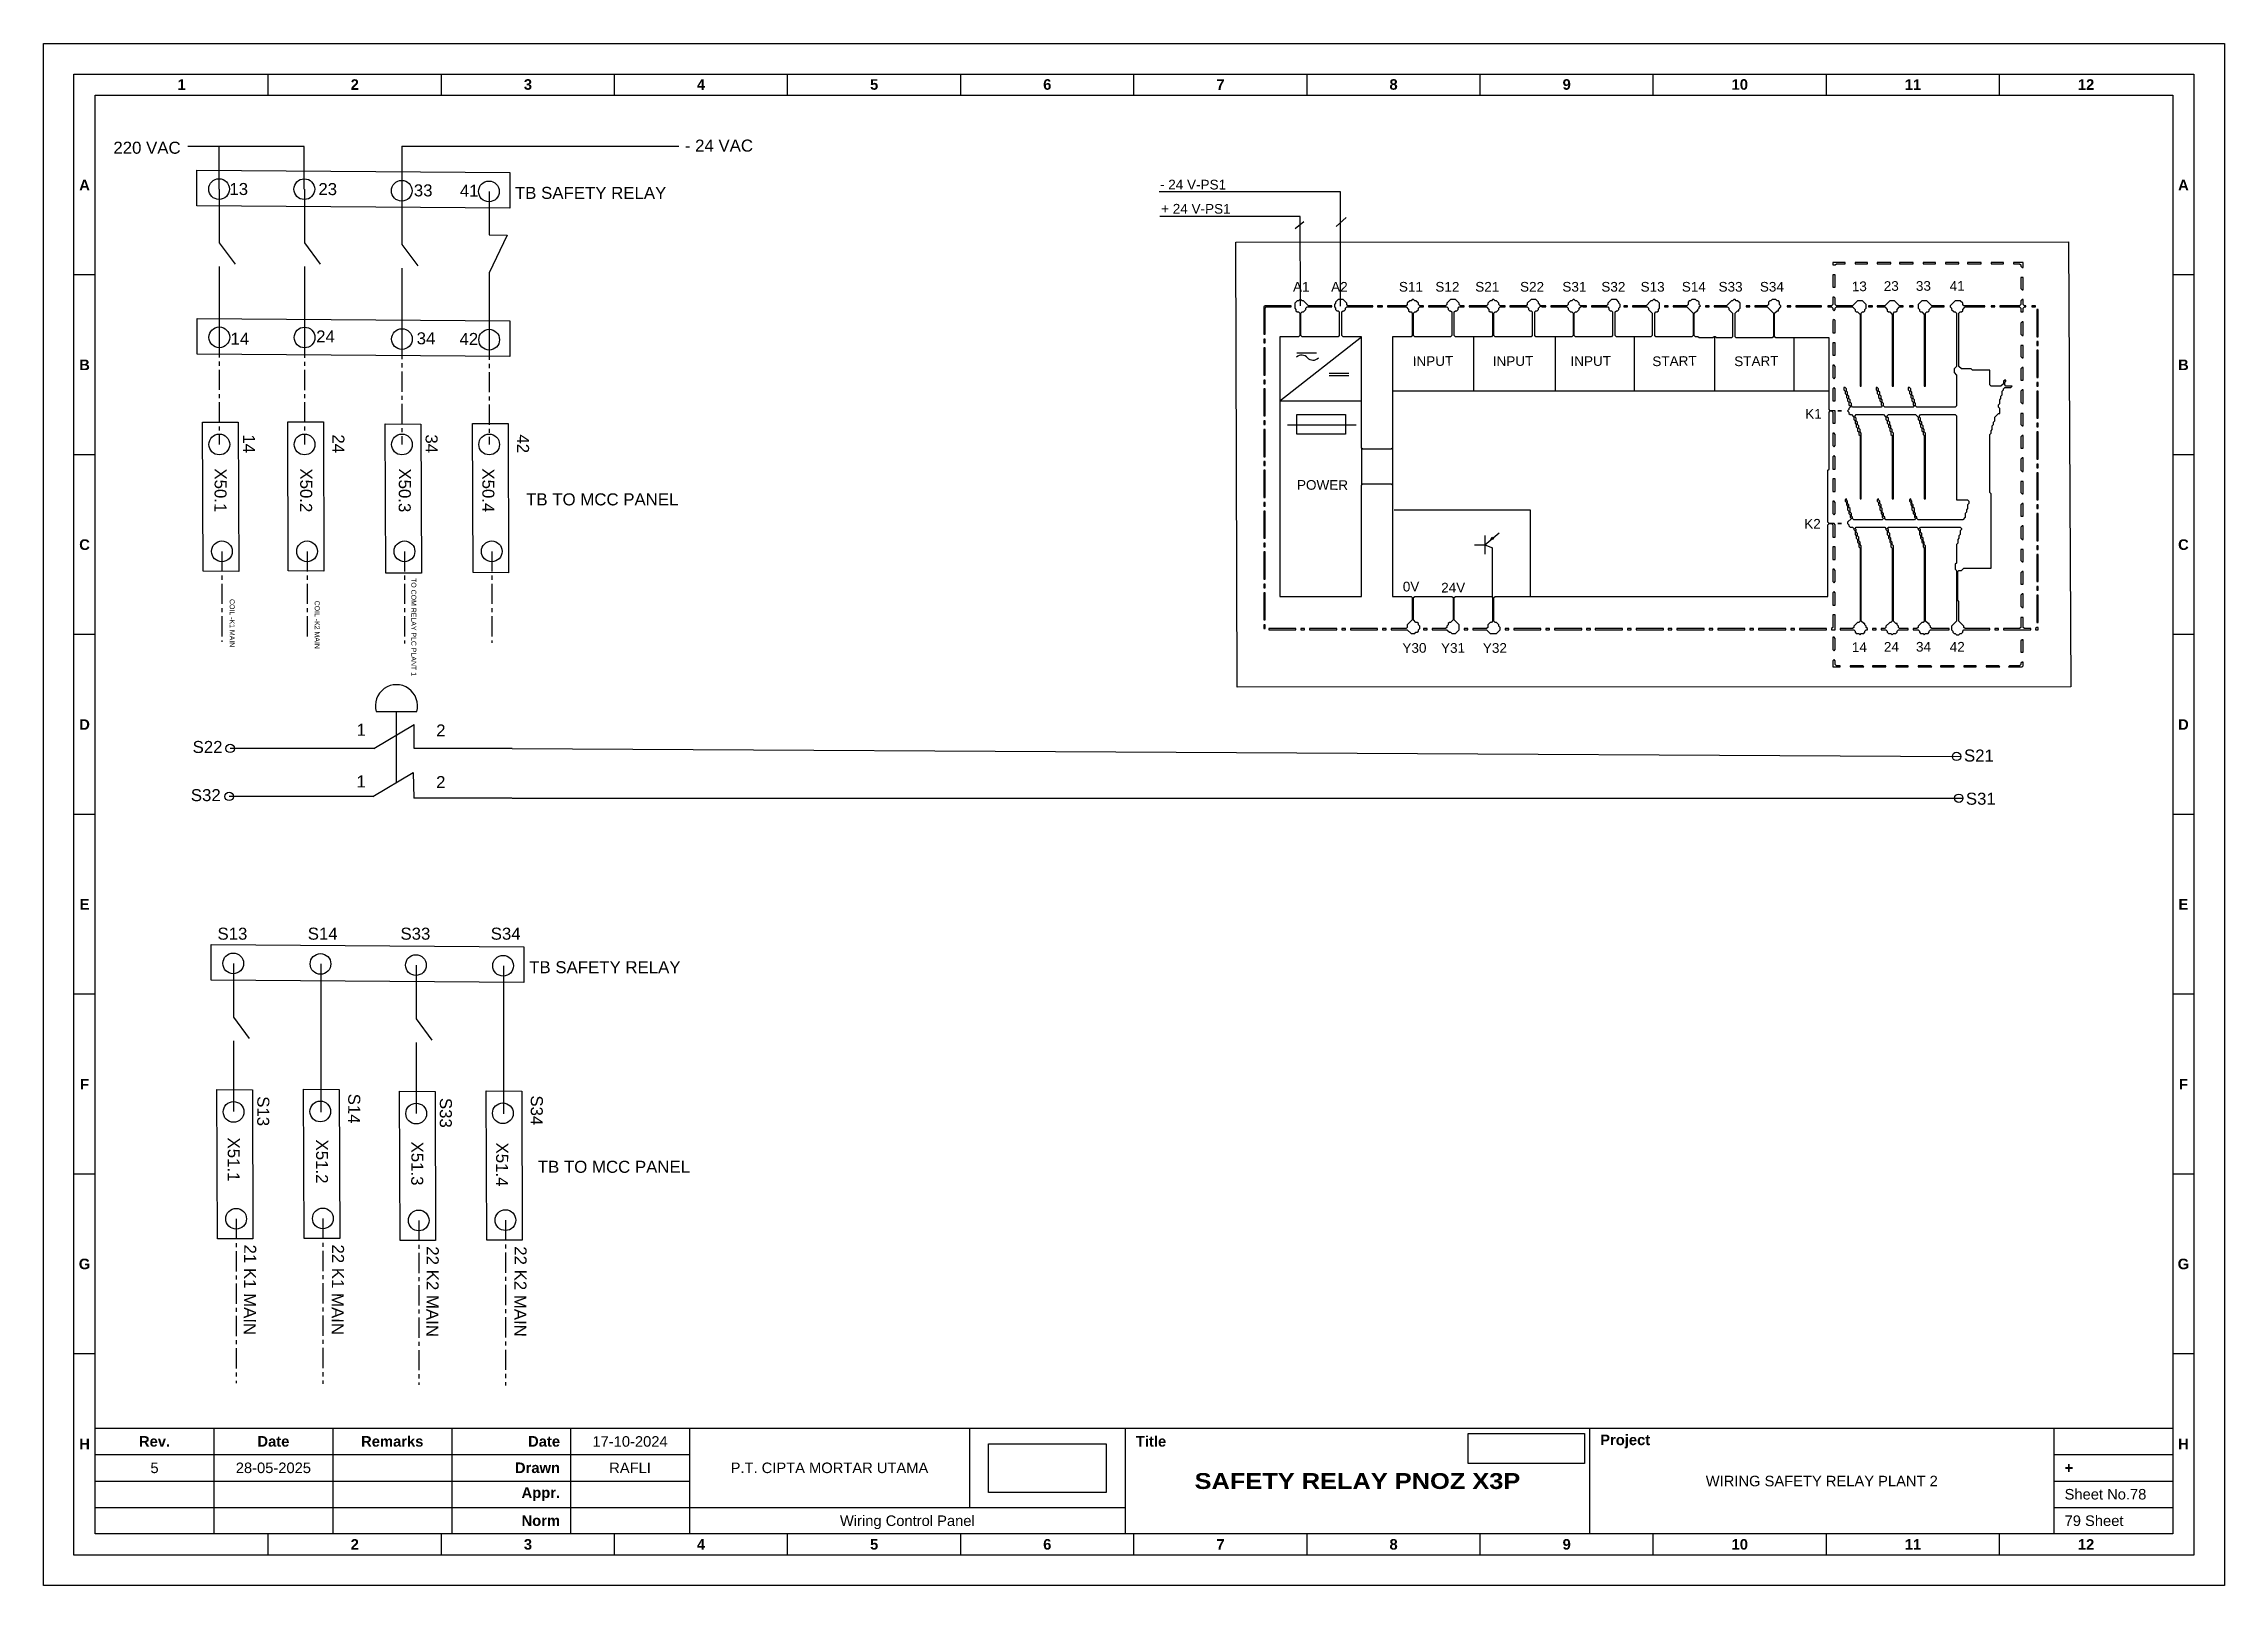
# Model space of a CAD drawing. Header units: millimetres. Extents: x 1834 to 2105, y 2481 to 3094.
# Drawn here: x 1836 to 2105.4, y 2688.7 to 2879.1 of the extents above; entities that cross this region are included whole.
import ezdxf
from ezdxf.enums import TextEntityAlignment as Align

# ---------------------------------------------------------------- set-up
doc = ezdxf.new("R2010")
doc.units = ezdxf.units.MM
doc.linetypes.add('CENTERX2', pattern=[4, 2.5, -0.5, 0.5, -0.5])
doc.layers.add('Layer 1', color=7, linetype='Continuous')
doc.styles.add('Bold', font='ariblk.ttf', dxfattribs={"height": 25.4})
doc.styles.get("Standard").update_dxf_attribs({"font": 'arial.ttf'})
picture_1 = doc.add_image_def('image1.png', size_in_pixel=(2048, 847))
picture_2 = doc.add_image_def('image2.png', size_in_pixel=(2092, 542))

msp = doc.modelspace()

# ---------------------------------------------------------------- texts
at = {"ltscale": 500}
for s, height, p in [('220 VAC', 1.486, (1848.79, 2866.26)), ('- 24 VAC', 1.486, (1919.43, 2866.52)), ('13', 1.486, (1860.12, 2861.16)), ('23', 1.486, (1871.11, 2861.15)), ('33', 1.486, (1882.9, 2860.99)), ('41', 1.486, (1888.58, 2860.94)), ('TB SAFETY RELAY', 1.4865, (1903.58, 2860.68)), ('14', 1.486, (1860.26, 2842.68)), ('24', 1.486, (1870.84, 2842.95)), ('34', 1.486, (1883.25, 2842.72)), ('42', 1.486, (1888.54, 2842.64)), ('TB TO MCC PANEL', 1.4865, (1905.02, 2822.83)), ('1', 1.49, (1875.25, 2794.37)), ('2', 1.49, (1885.08, 2794.29)), ('S22', 1.486, (1856.27, 2792.25)), ('S21', 1.486, (2075.05, 2791.19)), ('1', 1.49, (1875.24, 2787.99)), ('2', 1.49, (1885.07, 2787.91)), ('S32', 1.486, (1856.05, 2786.3)), ('S31', 1.486, (2075.28, 2785.86)), ('S13', 1.486, (1859.34, 2769.19)), ('S14', 1.486, (1870.49, 2769.19)), ('S33', 1.486, (1881.94, 2769.19)), ('S34', 1.486, (1893.09, 2769.19)), ('TB SAFETY RELAY', 1.4865, (1905.34, 2765.05)), ('TB TO MCC PANEL', 1.4865, (1906.46, 2740.4))]:
    msp.add_text(s, height=height, dxfattribs=at).set_placement(p, align=Align.MIDDLE_CENTER)
for s, rotation, p in [('- 24 V-PS1', 359.8349, (1973.9, 2861.12)), ('+ 24 V-PS1', 359.8349, (1974.04, 2858.13)), ('A1', 359.8349, (1990.33, 2848.49)), ('A2', 359.8349, (1995.04, 2848.49)), ('S11', 359.8349, (2003.41, 2848.49)), ('S12', 359.8349, (2007.91, 2848.49)), ('S21', 359.8349, (2012.84, 2848.49)), ('S22', 359.8349, (2018.37, 2848.49)), ('S31', 359.8349, (2023.6, 2848.49)), ('S32', 359.8349, (2028.41, 2848.49)), ('S13', 359.8349, (2033.26, 2848.49)), ('S14', 359.8349, (2038.35, 2848.49)), ('S33', 359.8349, (2042.89, 2848.49)), ('S34', 359.8349, (2047.99, 2848.49)), ('13', 0.5975, (2059.35, 2848.53)), ('23', 0.5975, (2063.3, 2848.57)), ('33', 0.5975, (2067.27, 2848.58)), ('41', 0.5975, (2071.44, 2848.58)), ('INPUT', 0.5975, (2005.12, 2839.28)), ('INPUT', 0.5975, (2015.01, 2839.28)), ('INPUT', 0.5975, (2024.61, 2839.28)), ('START', 0.5975, (2034.72, 2839.28)), ('START', 0.5975, (2044.83, 2839.28)), ('K1', 0.5975, (2053.6, 2832.78)), ('POWER', 359.8349, (1990.82, 2824.02)), ('K2', 0.5975, (2053.48, 2819.2)), ('0V', 0.5975, (2003.9, 2811.45)), ('24V', 0.5975, (2008.64, 2811.32)), ('Y30', 0.5975, (2003.85, 2803.86)), ('Y31', 0.5975, (2008.62, 2803.86)), ('Y32', 0.5975, (2013.79, 2803.86)), ('14', 0.5975, (2059.36, 2803.97)), ('24', 0.5975, (2063.32, 2804.01)), ('34', 0.5975, (2067.28, 2804.02)), ('42', 0.5975, (2071.45, 2804.01))]:
    msp.add_text(s, height=1.195, rotation=rotation).set_placement(p)
for s, height, rotation, p in [('42', 1.486, 269.6981, (1895.24, 2829.7)), ('14', 1.486, 269.6981, (1861.39, 2829.7)), ('24', 1.486, 269.6981, (1872.43, 2829.7)), ('34', 1.486, 269.6981, (1883.94, 2829.7)), ('X50.1', 1.486, 269.6981, (1857.88, 2823.94)), ('X50.2', 1.486, 269.6981, (1868.45, 2823.94)), ('X50.3', 1.486, 269.6981, (1880.63, 2823.94)), ('X50.4', 1.486, 269.6981, (1890.95, 2823.94)), ('TO COM RELAY PLC PLANT 1', 0.6135, 269.9999, (1881.74, 2807.06)), ('COIL -K1 MAIN ', 0.6135, 269.9999, (1859.31, 2807.42)), ('COIL -K2 MAIN', 0.6135, 269.9999, (1869.81, 2807.34)), ('S13', 1.486, 269.6981, (1863.15, 2747.27)), ('S14', 1.486, 269.6981, (1874.38, 2747.58)), ('S33', 1.486, 269.6981, (1885.7, 2747.06)), ('S34', 1.486, 269.6981, (1896.93, 2747.37)), ('X51.1', 1.486, 269.6981, (1859.5, 2741.3)), ('X51.2', 1.486, 269.6981, (1870.41, 2741.05)), ('X51.3', 1.486, 269.6981, (1882.18, 2740.8)), ('X51.4', 1.486, 269.6981, (1892.65, 2740.68)), ('21 K1 MAIN', 1.486, 269.6981, (1861.51, 2725.2)), ('22 K1 MAIN', 1.486, 269.6981, (1872.36, 2725.21)), ('22 K2 MAIN', 1.486, 269.6981, (1884.06, 2724.98)), ('22 K2 MAIN', 1.486, 269.6981, (1894.91, 2724.99))]:
    msp.add_text(s, height=height, rotation=rotation, dxfattribs=at).set_placement(p, align=Align.MIDDLE_CENTER)

# ---------------------------------------------------------------- blocks, each defined once
blk = doc.blocks.new('KOP MU PROJECT')
at = {"color": 6, "ltscale": 50}
for p, q in [((27.74, 184.05), (27.74, 186.66)), ((49.13, 184.05), (49.13, 186.66)), ((70.51, 184.05), (70.51, 186.66)), ((91.89, 184.05), (91.89, 186.66)), ((113.27, 184.05), (113.27, 186.66)), ((134.66, 184.05), (134.66, 186.66)), ((156.04, 184.05), (156.04, 186.66)), ((177.42, 184.05), (177.42, 186.66)), ((198.8, 184.05), (198.8, 186.66)), ((220.19, 184.05), (220.19, 186.66)), ((241.57, 184.05), (241.57, 186.66)), ((6.36, 161.84), (3.75, 161.84)), ((265.59, 161.84), (262.98, 161.84)), ((6.36, 139.63), (3.75, 139.63)), ((265.59, 139.63), (262.98, 139.63)), ((6.36, 117.42), (3.75, 117.42)), ((265.59, 117.42), (262.98, 117.42)), ((6.36, 95.22), (3.75, 95.22)), ((265.59, 95.22), (262.98, 95.22)), ((6.36, 73.01), (3.75, 73.01)), ((265.59, 73.01), (262.98, 73.01)), ((6.36, 50.8), (3.75, 50.8)), ((265.59, 50.8), (262.98, 50.8)), ((6.36, 28.59), (3.75, 28.59)), ((265.59, 28.59), (262.98, 28.59)), ((27.74, 3.75), (27.74, 6.36)), ((49.13, 3.75), (49.13, 6.36)), ((70.51, 3.75), (70.51, 6.36)), ((91.89, 3.75), (91.89, 6.36)), ((113.27, 3.75), (113.27, 6.36)), ((134.66, 3.75), (134.66, 6.36)), ((156.04, 3.75), (156.04, 6.36)), ((177.42, 3.75), (177.42, 6.36)), ((198.8, 3.75), (198.8, 6.36)), ((220.19, 3.75), (220.19, 6.36)), ((241.57, 3.75), (241.57, 6.36))]:
    blk.add_line(p, q, dxfattribs=at)
at = {"ltscale": 50}
for p, q in [((6.36, 19.41), (262.98, 19.41)), ((21.04, 19.41), (21.04, 6.36)), ((35.72, 19.41), (35.72, 6.36)), ((50.41, 19.41), (50.41, 6.36)), ((65.09, 19.41), (65.09, 6.36)), ((79.77, 19.41), (79.77, 6.36)), ((114.35, 19.41), (114.35, 9.62)), ((133.6, 19.41), (133.6, 6.36)), ((190.95, 19.41), (190.95, 6.36)), ((248.3, 19.41), (248.3, 6.36)), ((6.36, 16.15), (79.77, 16.15)), ((248.3, 16.15), (262.98, 16.15)), ((6.36, 12.89), (79.77, 12.89)), ((248.3, 12.89), (262.98, 12.89)), ((6.36, 9.62), (133.6, 9.62)), ((248.3, 9.62), (262.98, 9.62))]:
    blk.add_line(p, q, dxfattribs=at)
at = {"color": 1, "ltscale": 50}
blk.add_lwpolyline([(269.34, 0), (0, 0), (0, 190.41), (269.34, 190.41)], close=True, dxfattribs=at)
at = {"color": 6, "ltscale": 50}
for points in [[(265.59, 3.75), (3.75, 3.75), (3.75, 186.66), (265.59, 186.66)], [(262.98, 6.36), (6.36, 6.36), (6.36, 184.05), (262.98, 184.05)]]:
    blk.add_lwpolyline(points, close=True, dxfattribs=at)
at = {"ltscale": 50, "char_height": 1.305, "attachment_point": 4}
for s, width, heights, insert in [('\\pxqc;{\\fArial|b1|i0|c0|p34;1}', 21.3825, [2.51], (6.36, 185.36)), ('\\pxqc;{\\fArial|b1|i0|c0|p34;2}', 21.3825, [2.51], (27.74, 185.36)), ('\\pxqc;{\\fArial|b1|i0|c0|p34;3}', 21.3825, [2.51], (49.13, 185.36)), ('\\pxqc;{\\fArial|b1|i0|c0|p34;4}', 21.3825, [2.51], (70.51, 185.36)), ('\\pxqc;{\\fArial|b1|i0|c0|p34;5}', 21.3825, [2.51], (91.89, 185.36)), ('\\pxqc;{\\fArial|b1|i0|c0|p34;6}', 21.3825, [2.51], (113.27, 185.36)), ('\\pxqc;{\\fArial|b1|i0|c0|p34;7}', 21.3825, [2.51], (134.66, 185.36)), ('\\pxqc;{\\fArial|b1|i0|c0|p34;8}', 21.3825, [2.51], (156.04, 185.36)), ('\\pxqc;{\\fArial|b1|i0|c0|p34;9}', 21.3825, [2.51], (177.42, 185.36)), ('\\pxqc;{\\fArial|b1|i0|c0|p34;10}', 21.3825, [2.51], (198.8, 185.36)), ('\\pxqc;{\\fArial|b1|i0|c0|p34;11}', 21.3825, [2.51], (220.19, 185.36)), ('\\pxqc;{\\fArial|b1|i0|c0|p34;12}', 21.3825, [2.51], (241.57, 185.36)), ('\\pxqc;{\\fArial|b1|i0|c0|p34;A}', 2.61, [2.51], (3.75, 172.95)), ('\\pxqc;{\\fArial|b1|i0|c0|p34;A}', 2.61, [2.51], (262.98, 172.95)), ('\\pxqc;{\\fArial|b1|i0|c0|p34;B}', 2.61, [2.51], (3.75, 150.74)), ('\\pxqc;{\\fArial|b1|i0|c0|p34;B}', 2.61, [2.51], (262.98, 150.74)), ('\\pxqc;{\\fArial|b1|i0|c0|p34;C}', 2.61, [2.51], (3.75, 128.53)), ('\\pxqc;{\\fArial|b1|i0|c0|p34;C}', 2.61, [2.51], (262.98, 128.53)), ('\\pxqc;{\\fArial|b1|i0|c0|p34;D}', 2.61, [2.51], (3.75, 106.32)), ('\\pxqc;{\\fArial|b1|i0|c0|p34;D}', 2.61, [2.51], (262.98, 106.32)), ('\\pxqc;{\\fArial|b1|i0|c0|p34;E}', 2.61, [2.51], (3.75, 84.11)), ('\\pxqc;{\\fArial|b1|i0|c0|p34;E}', 2.61, [2.51], (262.98, 84.11)), ('\\pxqc;{\\fArial|b1|i0|c0|p34;F}', 2.61, [2.51], (3.75, 61.9)), ('\\pxqc;{\\fArial|b1|i0|c0|p34;F}', 2.61, [2.51], (262.98, 61.9)), ('\\pxqc;{\\fArial|b1|i0|c0|p34;G}', 2.61, [2.51], (3.75, 39.69)), ('\\pxqc;{\\fArial|b1|i0|c0|p34;G}', 2.61, [2.51], (262.98, 39.69)), ('\\pxqc;{\\fArial|b1|i0|c0|p34;H}', 2.61, [2.51], (3.75, 17.47)), ('\\pxqc;{\\fArial|b1|i0|c0|p34;Rev.}', 14.6811, [2.88], (6.36, 17.78)), ('\\pxqc;{\\fArial|b1|i0|c0|p34;Date}', 14.6811, [2.88], (21.04, 17.78)), ('\\pxqc;{\\fArial|b1|i0|c0|p34;Remarks}', 14.6811, [2.88], (35.72, 17.78)), ('\\pxqr;{\\fArial|b1|i0|c0|p34;Date}', 13.3761, [2.88], (50.41, 17.78)), ('\\pxql;{\\fArial|b1|i0|c0|p34;Title}', 50.2419, [2.88], (134.9, 17.78)), ('\\pxql;{\\fArial|b1|i0|c0|p34;Project}', 50.2419, [2.88], (192.25, 17.78)), ('\\pxqc;{\\fArial|b1|i0|c0|p34;H}', 2.61, [2.51], (262.98, 17.47)), ('\\pxqr;{\\fArial|b1|i0|c0|p34;Drawn}', 13.3761, [2.88], (50.41, 14.52)), ('\\pxql;{\\fArial|b1|i0|c0|p34;+}', 14.6811, [2.88], (249.61, 14.52)), ('\\pxqr;{\\fArial|b1|i0|c0|p34;Appr.}', 13.3761, [2.88], (50.41, 11.26)), ('\\pxqr;{\\fArial|b1|i0|c0|p34;Norm}', 13.3761, [2.88], (50.41, 7.99)), ('\\pxqc;{\\fArial|b1|i0|c0|p34;2}', 21.3825, [2.51], (27.74, 5.06)), ('\\pxqc;{\\fArial|b1|i0|c0|p34;3}', 21.3825, [2.51], (49.13, 5.06)), ('\\pxqc;{\\fArial|b1|i0|c0|p34;4}', 21.3825, [2.51], (70.51, 5.06)), ('\\pxqc;{\\fArial|b1|i0|c0|p34;5}', 21.3825, [2.51], (91.89, 5.06)), ('\\pxqc;{\\fArial|b1|i0|c0|p34;6}', 21.3825, [2.51], (113.27, 5.06)), ('\\pxqc;{\\fArial|b1|i0|c0|p34;7}', 21.3825, [2.51], (134.66, 5.06)), ('\\pxqc;{\\fArial|b1|i0|c0|p34;8}', 21.3825, [2.51], (156.04, 5.06)), ('\\pxqc;{\\fArial|b1|i0|c0|p34;9}', 21.3825, [2.51], (177.42, 5.06)), ('\\pxqc;{\\fArial|b1|i0|c0|p34;10}', 21.3825, [2.51], (198.8, 5.06)), ('\\pxqc;{\\fArial|b1|i0|c0|p34;11}', 21.3825, [2.51], (220.19, 5.06)), ('\\pxqc;{\\fArial|b1|i0|c0|p34;12}', 21.3825, [2.51], (241.57, 5.06))]:
    blk.add_mtext_dynamic_manual_height_columns(s, width=width, gutter_width=0.0326, heights=heights, dxfattribs=dict(at, insert=insert))
at = {"ltscale": 50}
for tag, p in [('DATECREATED', (72.43, 17.78)), ('REV', (13.7, 14.52)), ('REVDATE', (28.38, 14.52)), ('REMARKS', (43.06, 14.52)), ('DRAWN', (72.43, 14.52)), ('COMPANY', (97.06, 14.52)), ('PROJECT', (219.62, 12.89)), ('APPR', (72.43, 11.26)), ('NORM', (72.43, 7.99)), ('DRAWINGCATEGORY', (106.68, 7.99)), ('DESCRIPTION', (162.27, 10.03))]:
    blk.add_attdef(tag, text='', height=1.3, dxfattribs=at).set_placement(p, align=Align.MIDDLE_CENTER)
at = {"ltscale": 50, "style": 'Bold'}
blk.add_attdef('TITLE', text='', height=1.96, dxfattribs=at).set_placement((162.27, 12.89), align=Align.MIDDLE_CENTER)
at = {"ltscale": 50}
for tag, p in [('SHEETNUMBER', (249.61, 11.26)), ('TOTALSHEET', (249.61, 7.99))]:
    blk.add_attdef(tag, text='', height=1.3, dxfattribs=at).set_placement(p, align=Align.MIDDLE_LEFT)
image = blk.add_image(picture_1, insert=(116.72, 11.48), size_in_units=(14.5, 6), dxfattribs=at)
image.dxf.flags = 15
image = blk.add_image(picture_2, insert=(175.94, 15.04), size_in_units=(14.36, 3.72), dxfattribs=at)
image.dxf.flags = 15

# ---------------------------------------------------------------- linework, layer by layer
for p, q in [((1857.69, 2866.4), (1853.82, 2866.39)), ((1857.72, 2861.15), (1857.69, 2866.4)), ((1868.22, 2866.4), (1857.69, 2866.4)), ((1868.22, 2861.14), (1868.22, 2866.4)), ((1880.28, 2866.43), (1880.28, 2860.94)), ((1880.28, 2866.43), (1914.46, 2866.43)), ((1857.72, 2861.15), (1857.72, 2854.52)), ((1868.25, 2861.14), (1868.25, 2854.5)), ((1880.28, 2860.94), (1880.28, 2854.3)), ((1891.05, 2860.86), (1891.05, 2855.5)), ((1996.2, 2860.82), (1973.82, 2860.82)), ((1996.2, 2846.68), (1996.2, 2860.82)), ((1991.2, 2857.77), (1973.9, 2857.77)), ((1991.26, 2846.74), (1991.2, 2857.77)), ((1891.05, 2855.5), (1893.26, 2855.47)), ((1893.26, 2855.47), (1891.05, 2850.81)), ((1991.68, 2857.12), (1990.61, 2856.25)), ((1996.89, 2857.66), (1995.66, 2856.54)), ((1857.72, 2854.52), (1859.66, 2851.89)), ((1868.25, 2854.5), (1870.19, 2851.87)), ((1880.28, 2854.3), (1882.22, 2851.67)), ((1857.72, 2851.6), (1857.72, 2842.84)), ((1868.25, 2851.58), (1868.25, 2842.82)), ((1880.28, 2851.38), (1880.28, 2842.63)), ((1891.05, 2850.81), (1891.05, 2842.55)), ((1988.71, 2835), (1998.8, 2842.92)), ((2012.62, 2842.92), (2012.62, 2836.24)), ((2022.69, 2842.92), (2022.69, 2836.24)), ((2032.45, 2842.92), (2032.45, 2836.24)), ((2042.39, 2842.98), (2042.39, 2836.24)), ((2052.18, 2842.77), (2052.18, 2836.24)), ((2002.62, 2836.24), (2056.54, 2836.24)), ((1988.71, 2835), (1998.8, 2835)), ((1989.65, 2832.05), (1998.14, 2832.05)), ((1998.8, 2829.17), (1998.8, 2824.59)), ((2002.62, 2829.17), (2002.62, 2824.59)), ((2002.82, 2821.52), (2019.62, 2821.52)), ((2019.62, 2821.52), (2019.62, 2810.84)), ((2014.04, 2817.22), (2015.81, 2818.71)), ((2014.04, 2818.35), (2014.04, 2816.08)), ((2014.73, 2817.8), (2014.92, 2818.14)), ((2015.11, 2817.94), (2014.73, 2817.8)), ((2014.92, 2818.14), (2015.11, 2817.94)), ((2012.76, 2817.22), (2014.04, 2817.22)), ((2014.04, 2817.22), (2014.99, 2816.86)), ((2014.99, 2810.69), (2014.99, 2816.86)), ((1877.11, 2796.62), (1882.1, 2796.62)), ((1879.62, 2793.73), (1879.59, 2796.62)), ((1876.81, 2792.07), (1881.8, 2795.02)), ((1879.59, 2787.86), (1879.62, 2793.73)), ((1881.79, 2792.07), (1881.8, 2795.02)), ((1871.84, 2792.07), (1859.06, 2792.07)), ((1893.89, 2792.07), (2072.81, 2791.09)), ((1876.69, 2786.15), (1881.67, 2789.1)), ((1881.67, 2789.1), (1881.76, 2785.94)), ((1871.71, 2786.15), (1858.93, 2786.15)), ((1893.88, 2785.91), (2073.07, 2785.91)), ((1859.48, 2765.52), (1859.48, 2758.89)), ((1870.25, 2765.45), (1870.25, 2758.81)), ((1882.03, 2765.31), (1882.03, 2758.67)), ((1892.8, 2765.23), (1892.8, 2758.6)), ((1859.48, 2758.89), (1861.41, 2756.26)), ((1870.25, 2758.81), (1870.25, 2747.13)), ((1882.03, 2758.67), (1883.97, 2756.04)), ((1892.8, 2758.6), (1892.8, 2746.92)), ((1859.48, 2755.97), (1859.48, 2747.21)), ((1882.03, 2755.75), (1882.03, 2747))]:
    msp.add_line(p, q)
at = {"linetype": 'CENTERX2'}
for p, q in [((1857.72, 2842.84), (1857.72, 2829.61)), ((1868.25, 2842.82), (1868.25, 2829.61)), ((1880.28, 2842.63), (1880.28, 2829.61)), ((1891.05, 2842.55), (1891.05, 2829.61)), ((1858.04, 2816.41), (1858.04, 2805.22)), ((1868.56, 2816.41), (1868.56, 2805.5)), ((1880.59, 2816.41), (1880.59, 2805.03)), ((1891.37, 2816.41), (1891.37, 2805.12)), ((1859.8, 2733.98), (1859.8, 2713.69)), ((1870.51, 2734.02), (1870.51, 2713.61)), ((1882.35, 2733.77), (1882.35, 2713.48)), ((1893.06, 2733.81), (1893.06, 2713.4))]:
    msp.add_line(p, q, dxfattribs=at)
at = {"color": 5, "ltscale": 2}
for p, q in [((1990.8, 2840.93), (1993.24, 2840.93)), ((1994.78, 2838.42), (1997.23, 2838.42)), ((1994.8, 2838.13), (1997.24, 2838.13))]:
    msp.add_line(p, q, dxfattribs=at)
at = {"ltscale": 50}
for p, q in [((1876.81, 2792.07), (1871.84, 2792.07)), ((1893.89, 2792.07), (1881.79, 2792.07)), ((1876.69, 2786.15), (1871.71, 2786.15)), ((1893.85, 2785.94), (1881.76, 2785.94))]:
    msp.add_line(p, q, dxfattribs=at)
for points in [[(1854.94, 2863.48), (1893.59, 2863.2), (1893.59, 2858.8), (1854.94, 2859.08)], [(1854.97, 2845.16), (1893.62, 2844.88), (1893.62, 2840.48), (1854.97, 2840.77)], [(1860.06, 2832.35), (1860.12, 2813.92), (1855.73, 2813.95), (1855.66, 2832.37)], [(1870.58, 2832.39), (1870.64, 2813.97), (1866.24, 2813.99), (1866.18, 2832.42)], [(1882.62, 2832.13), (1882.68, 2813.71), (1878.28, 2813.73), (1878.22, 2832.16)], [(1893.39, 2832.18), (1893.45, 2813.75), (1889.06, 2813.78), (1888.99, 2832.2)], [(1990.8, 2833.31), (1996.81, 2833.31), (1996.81, 2830.87), (1990.8, 2830.87)], [(1856.7, 2767.85), (1895.34, 2767.57), (1895.34, 2763.17), (1856.7, 2763.45)], [(1861.82, 2749.92), (1861.88, 2731.49), (1857.48, 2731.52), (1857.42, 2749.94)], [(1872.53, 2749.96), (1872.59, 2731.54), (1868.19, 2731.56), (1868.13, 2749.99)], [(1884.37, 2749.71), (1884.44, 2731.28), (1880.04, 2731.3), (1879.98, 2749.73)], [(1895.08, 2749.75), (1895.14, 2731.33), (1890.75, 2731.35), (1890.69, 2749.77)]]:
    msp.add_lwpolyline(points, close=True)
at = {"color": 6, "ltscale": 50}
msp.add_lwpolyline([(1983.28, 2854.58), (2086.11, 2854.64), (2086.41, 2799.69), (1983.43, 2799.63)], close=True, dxfattribs=at)
for centre, radius in [((1857.69, 2861.15), 1.28), ((1868.22, 2861.14), 1.28), ((1880.25, 2860.94), 1.28), ((1891.02, 2860.86), 1.28), ((1857.72, 2842.84), 1.28), ((1868.25, 2842.82), 1.28), ((1880.28, 2842.63), 1.28), ((1891.05, 2842.55), 1.28), ((1857.72, 2829.61), 1.28), ((1868.25, 2829.61), 1.28), ((1880.28, 2829.61), 1.28), ((1891.05, 2829.61), 1.28), ((1858.04, 2816.41), 1.28), ((1868.56, 2816.41), 1.28), ((1880.59, 2816.41), 1.28), ((1891.37, 2816.41), 1.28), ((1859.06, 2792.07), 0.523), ((2072.29, 2791.09), 0.523), ((1858.93, 2786.15), 0.523), ((2072.55, 2785.91), 0.523), ((1859.44, 2765.52), 1.28), ((1870.22, 2765.45), 1.28), ((1882, 2765.31), 1.28), ((1892.77, 2765.23), 1.28), ((1859.48, 2747.18), 1.28), ((1870.19, 2747.23), 1.28), ((1882.04, 2746.97), 1.28), ((1892.74, 2747.01), 1.28), ((1859.8, 2733.98), 1.28), ((1870.51, 2734.02), 1.28), ((1882.35, 2733.77), 1.28), ((1893.06, 2733.81), 1.28)]:
    msp.add_circle(centre, radius)
at = {"color": 1}
for centre, start, end in [((1991.41, 2839.7), 41.0818, 133.4157), ((1992.79, 2840.96), 223.8067, 316.1407)]:
    msp.add_arc(centre, 0.938, start, end, dxfattribs=at)
msp.add_arc((1879.6, 2797.34), 2.6, 343.8983, 196.1017)
at = {"layer": 'Layer 1', "color": 7}
for points in [[(2057, 2852.09), (2057, 2851.78), (2057.3, 2851.78), (2057.46, 2851.93), (2058.53, 2851.93), (2058.53, 2852.09), (2057, 2852.09)], [(2057, 2850.56), (2057, 2849.03), (2057.3, 2849.03), (2057.3, 2850.56), (2057, 2850.56)], [(2059.75, 2852.09), (2059.75, 2851.93), (2061.28, 2851.93), (2061.28, 2852.09), (2059.75, 2852.09)], [(2062.5, 2852.09), (2062.5, 2851.93), (2064.18, 2851.93), (2064.18, 2852.09), (2062.5, 2852.09)], [(2065.25, 2852.09), (2065.25, 2851.93), (2066.93, 2851.93), (2066.93, 2852.09), (2065.25, 2852.09)], [(2068.15, 2852.09), (2068.15, 2851.93), (2069.68, 2851.93), (2069.68, 2852.09), (2068.15, 2852.09)], [(2070.9, 2852.09), (2070.9, 2851.93), (2072.58, 2851.93), (2072.58, 2852.09), (2070.9, 2852.09)], [(2073.65, 2852.09), (2073.65, 2851.93), (2075.33, 2851.93), (2075.33, 2852.09), (2073.65, 2852.09)], [(2076.55, 2852.09), (2076.55, 2851.93), (2078.08, 2851.93), (2078.08, 2852.09), (2076.55, 2852.09)], [(2079.3, 2852.09), (2079.3, 2851.93), (2080.07, 2851.93), (2080.22, 2851.78), (2080.22, 2851.63), (2080.37, 2851.47), (2080.52, 2851.47), (2080.52, 2852.09), (2079.3, 2852.09)], [(2080.22, 2850.25), (2080.22, 2848.88), (2080.37, 2848.72), (2080.52, 2848.72), (2080.52, 2850.25), (2080.22, 2850.25)], [(1991.16, 2847.5), (1991.01, 2847.35), (1990.85, 2847.35), (1990.55, 2847.04), (1990.55, 2846.43), (1990.7, 2846.28), (1990.7, 2846.13), (1990.85, 2845.97), (1991.01, 2845.97), (1991.16, 2845.82), (1991.16, 2843.07), (1991.01, 2842.92), (1988.71, 2842.92), (1988.71, 2810.84), (1998.8, 2810.84), (1998.8, 2824.59), (1998.95, 2824.74), (2002.46, 2824.74), (2002.62, 2824.59), (2002.62, 2810.84), (2004.91, 2810.84), (2005.06, 2810.69), (2005.06, 2807.94), (2004.45, 2807.33), (2004.45, 2807.02), (2004.3, 2806.87), (2002.46, 2806.87), (2002.46, 2806.72), (2004.45, 2806.72), (2004.91, 2806.26), (2005.37, 2806.26), (2005.52, 2806.41), (2005.67, 2806.41), (2005.82, 2806.56), (2005.82, 2806.72), (2005.98, 2806.87), (2005.98, 2807.17), (2005.82, 2807.33), (2005.82, 2807.48), (2005.67, 2807.63), (2005.52, 2807.63), (2005.21, 2807.94), (2005.21, 2810.69), (2005.37, 2810.84), (2009.95, 2810.84), (2010.1, 2810.69), (2010.1, 2807.94), (2009.8, 2807.63), (2009.64, 2807.63), (2009.49, 2807.48), (2009.49, 2807.33), (2009.34, 2807.17), (2009.34, 2807.02), (2009.18, 2806.87), (2007.5, 2806.87), (2007.5, 2806.72), (2009.34, 2806.72), (2009.64, 2806.41), (2009.8, 2806.41), (2009.95, 2806.26), (2010.41, 2806.26), (2010.87, 2806.72), (2010.87, 2807.33), (2010.25, 2807.94), (2010.25, 2810.69), (2010.41, 2810.84), (2014.84, 2810.84), (2014.99, 2810.69), (2014.99, 2807.78), (2014.84, 2807.63), (2014.68, 2807.63), (2014.38, 2807.33), (2014.38, 2807.02), (2014.23, 2806.87), (2012.55, 2806.87), (2012.55, 2806.72), (2014.23, 2806.72), (2014.68, 2806.26), (2015.45, 2806.26), (2015.91, 2806.72), (2015.91, 2807.02), (2015.75, 2807.17), (2015.75, 2807.33), (2015.45, 2807.63), (2015.3, 2807.63), (2015.14, 2807.78), (2015.14, 2810.69), (2015.3, 2810.84), (2056.39, 2810.84), (2056.39, 2819.7), (2056.54, 2819.85), (2056.85, 2819.85), (2057, 2819.7), (2057, 2818.17), (2057.3, 2818.17), (2057.3, 2819.7), (2057.15, 2819.85), (2056.54, 2819.85), (2056.39, 2820.01), (2056.39, 2826.42), (2056.54, 2826.57), (2056.54, 2833.6), (2056.69, 2833.75), (2056.85, 2833.75), (2057, 2833.6), (2057, 2832.23), (2057.3, 2832.23), (2057.3, 2833.75), (2056.69, 2833.75), (2056.54, 2833.91), (2056.54, 2842.77), (2049.97, 2842.77), (2049.82, 2842.92), (2049.82, 2845.82), (2050.12, 2846.13), (2050.28, 2846.13), (2050.28, 2846.28), (2050.58, 2846.59), (2050.58, 2846.74), (2050.43, 2846.89), (2050.43, 2847.2), (2050.28, 2847.35), (2050.12, 2847.35), (2049.97, 2847.5), (2049.51, 2847.5), (2049.36, 2847.35), (2049.21, 2847.35), (2049.06, 2847.2), (2049.06, 2846.89), (2048.9, 2846.74), (2047.37, 2846.74), (2047.37, 2846.59), (2048.9, 2846.59), (2049.67, 2845.82), (2049.67, 2842.92), (2049.51, 2842.77), (2045.08, 2842.77), (2044.93, 2842.92), (2044.93, 2845.82), (2045.24, 2846.13), (2045.39, 2846.13), (2045.39, 2846.28), (2045.54, 2846.43), (2045.54, 2847.04), (2045.24, 2847.35), (2045.08, 2847.35), (2044.93, 2847.5), (2044.78, 2847.5), (2044.63, 2847.35), (2044.47, 2847.35), (2043.86, 2846.74), (2042.33, 2846.74), (2042.33, 2846.59), (2044.01, 2846.59), (2044.17, 2846.43), (2044.17, 2846.28), (2044.63, 2845.82), (2044.63, 2842.92), (2044.47, 2842.77), (2042.64, 2842.77), (2042.49, 2842.92), (2042.33, 2842.92), (2042.18, 2842.77), (2040.5, 2842.77), (2040.35, 2842.92), (2040.04, 2842.92), (2039.89, 2843.07), (2039.89, 2845.82), (2040.2, 2846.13), (2040.35, 2846.13), (2040.35, 2846.28), (2040.5, 2846.43), (2040.5, 2846.59), (2040.65, 2846.74), (2040.5, 2846.89), (2040.5, 2847.2), (2040.35, 2847.35), (2040.2, 2847.35), (2040.04, 2847.5), (2039.58, 2847.5), (2039.43, 2847.35), (2039.28, 2847.35), (2039.13, 2847.2), (2039.13, 2846.89), (2038.97, 2846.74), (2037.29, 2846.74), (2037.29, 2846.59), (2038.97, 2846.59), (2039.74, 2845.82), (2039.74, 2843.07), (2039.58, 2842.92), (2035.15, 2842.92), (2035, 2843.07), (2035, 2845.82), (2035.15, 2845.97), (2035.31, 2845.97), (2035.46, 2846.13), (2035.46, 2846.28), (2035.61, 2846.43), (2035.61, 2847.04), (2035.31, 2847.35), (2035.15, 2847.35), (2035, 2847.5), (2034.85, 2847.5), (2034.7, 2847.35), (2034.54, 2847.35), (2033.93, 2846.74), (2032.25, 2846.74), (2032.25, 2846.59), (2034.08, 2846.59), (2034.24, 2846.43), (2034.24, 2846.28), (2034.7, 2845.82), (2034.7, 2843.07), (2034.54, 2842.92), (2030.27, 2842.92), (2030.11, 2843.07), (2030.11, 2845.97), (2030.27, 2846.13), (2030.42, 2846.13), (2030.57, 2846.28), (2030.57, 2846.43), (2030.72, 2846.59), (2030.72, 2846.89), (2030.57, 2847.04), (2030.57, 2847.2), (2030.27, 2847.5), (2029.65, 2847.5), (2029.2, 2847.04), (2029.2, 2846.89), (2029.04, 2846.74), (2027.21, 2846.74), (2027.21, 2846.59), (2029.2, 2846.59), (2029.35, 2846.43), (2029.35, 2846.28), (2029.5, 2846.13), (2029.65, 2846.13), (2029.81, 2845.97), (2029.81, 2843.07), (2029.65, 2842.92), (2025.22, 2842.92), (2025.07, 2843.07), (2025.07, 2845.82), (2025.22, 2845.97), (2025.38, 2845.97), (2025.68, 2846.28), (2025.68, 2846.43), (2025.99, 2846.74), (2026.14, 2846.59), (2026.6, 2846.59), (2026.6, 2846.74), (2025.84, 2846.74), (2025.68, 2846.89), (2025.68, 2847.04), (2025.38, 2847.35), (2025.22, 2847.35), (2025.07, 2847.5), (2024.92, 2847.5), (2024.77, 2847.35), (2024.61, 2847.35), (2024.31, 2847.04), (2024.31, 2846.89), (2024.16, 2846.74), (2022.17, 2846.74), (2022.17, 2846.59), (2024.16, 2846.59), (2024.31, 2846.43), (2024.31, 2846.28), (2024.61, 2845.97), (2024.77, 2845.97), (2024.92, 2845.82), (2024.92, 2843.07), (2024.77, 2842.92), (2020.34, 2842.92), (2020.18, 2843.07), (2020.18, 2845.97), (2020.34, 2846.13), (2020.49, 2846.13), (2020.64, 2846.28), (2020.64, 2846.43), (2020.95, 2846.74), (2021.1, 2846.59), (2021.56, 2846.59), (2021.56, 2846.74), (2020.95, 2846.74), (2020.64, 2847.04), (2020.64, 2847.2), (2020.34, 2847.5), (2019.73, 2847.5), (2019.27, 2847.04), (2019.27, 2846.89), (2019.11, 2846.74), (2017.13, 2846.74), (2017.13, 2846.59), (2019.27, 2846.59), (2019.42, 2846.43), (2019.42, 2846.28), (2019.57, 2846.13), (2019.73, 2846.13), (2019.88, 2845.97), (2019.88, 2843.07), (2019.73, 2842.92), (2015.3, 2842.92), (2015.14, 2843.07), (2015.14, 2845.82), (2015.3, 2845.97), (2015.45, 2845.97), (2015.75, 2846.28), (2015.75, 2846.43), (2015.91, 2846.59), (2016.52, 2846.59), (2016.52, 2846.74), (2015.91, 2846.74), (2015.75, 2846.89), (2015.75, 2847.04), (2015.45, 2847.35), (2015.3, 2847.35), (2015.14, 2847.5), (2014.99, 2847.5), (2014.84, 2847.35), (2014.68, 2847.35), (2014.38, 2847.04), (2014.38, 2846.89), (2014.23, 2846.74), (2012.09, 2846.74), (2012.09, 2846.59), (2014.23, 2846.59), (2014.53, 2846.28), (2014.53, 2846.13), (2014.68, 2845.97), (2014.84, 2845.97), (2014.99, 2845.82), (2014.99, 2843.07), (2014.84, 2842.92), (2010.41, 2842.92), (2010.25, 2843.07), (2010.25, 2845.97), (2010.41, 2846.13), (2010.56, 2846.13), (2010.71, 2846.28), (2010.71, 2846.43), (2010.87, 2846.59), (2011.48, 2846.59), (2011.48, 2846.74), (2011.02, 2846.74), (2010.87, 2846.89), (2010.87, 2847.04), (2010.41, 2847.5), (2009.8, 2847.5), (2009.34, 2847.04), (2009.34, 2846.89), (2009.18, 2846.74), (2007.05, 2846.74), (2007.05, 2846.59), (2009.34, 2846.59), (2009.49, 2846.43), (2009.49, 2846.28), (2009.64, 2846.13), (2009.8, 2846.13), (2009.95, 2845.97), (2009.95, 2843.07), (2009.8, 2842.92), (2005.37, 2842.92), (2005.21, 2843.07), (2005.21, 2845.82), (2005.37, 2845.97), (2005.52, 2845.97), (2005.82, 2846.28), (2005.82, 2846.43), (2005.98, 2846.59), (2006.44, 2846.59), (2006.44, 2846.74), (2005.98, 2846.74), (2005.82, 2846.89), (2005.82, 2847.04), (2005.52, 2847.35), (2005.37, 2847.35), (2005.21, 2847.5), (2005.06, 2847.5), (2004.91, 2847.35), (2004.75, 2847.35), (2004.45, 2847.04), (2004.45, 2846.89), (2004.3, 2846.74), (2002.01, 2846.74), (2002.01, 2846.59), (2004.3, 2846.59), (2004.6, 2846.28), (2004.6, 2846.13), (2004.75, 2845.97), (2004.91, 2845.97), (2005.06, 2845.82), (2005.06, 2843.07), (2004.91, 2842.92), (2002.62, 2842.92), (2002.62, 2829.17), (2002.46, 2829.02), (1998.95, 2829.02), (1998.8, 2829.17), (1998.8, 2842.92), (1996.51, 2842.92), (1996.35, 2843.07), (1996.35, 2845.97), (1996.51, 2846.13), (1996.66, 2846.13), (1996.81, 2846.28), (1996.81, 2846.43), (1996.96, 2846.59), (2000.17, 2846.59), (2000.17, 2846.74), (1997.12, 2846.74), (1996.96, 2846.89), (1996.96, 2847.04), (1996.51, 2847.5), (1995.89, 2847.5), (1995.59, 2847.2), (1995.59, 2847.04), (1995.44, 2846.89), (1995.44, 2846.59), (1995.59, 2846.43), (1995.59, 2846.28), (1995.74, 2846.13), (1995.89, 2846.13), (1996.05, 2845.97), (1996.05, 2843.07), (1995.89, 2842.92), (1991.46, 2842.92), (1991.31, 2843.07), (1991.31, 2845.82), (1991.46, 2845.97), (1991.62, 2845.97), (1991.92, 2846.28), (1991.92, 2846.43), (1992.08, 2846.59), (1995.13, 2846.59), (1995.13, 2846.74), (1992.23, 2846.74), (1991.62, 2847.35), (1991.46, 2847.35), (1991.31, 2847.5), (1991.16, 2847.5)], [(2057, 2847.81), (2057, 2846.89), (2056.85, 2846.74), (2056.39, 2846.74), (2056.39, 2846.59), (2056.85, 2846.59), (2057, 2846.43), (2057, 2846.28), (2057.15, 2846.13), (2057.3, 2846.28), (2057.3, 2846.43), (2057.46, 2846.59), (2059.44, 2846.59), (2059.75, 2846.28), (2059.75, 2846.13), (2059.9, 2845.97), (2060.05, 2845.97), (2060.36, 2845.67), (2060.36, 2836.81), (2060.51, 2836.81), (2060.51, 2845.82), (2060.66, 2845.97), (2060.82, 2845.97), (2060.97, 2846.13), (2060.97, 2846.28), (2061.12, 2846.43), (2061.12, 2846.89), (2060.66, 2847.35), (2060.05, 2847.35), (2059.44, 2846.74), (2057.46, 2846.74), (2057.3, 2846.89), (2057.3, 2847.66), (2057.15, 2847.81), (2057, 2847.81)], [(2072.12, 2847.35), (2071.51, 2846.74), (2071.51, 2846.59), (2071.66, 2846.43), (2071.66, 2846.28), (2071.97, 2845.97), (2072.12, 2845.97), (2072.27, 2845.82), (2072.27, 2839.25), (2071.97, 2838.95), (2071.97, 2838.49), (2072.27, 2838.18), (2072.27, 2834.37), (2072.12, 2834.21), (2067.39, 2834.21), (2067.23, 2834.37), (2067.23, 2834.67), (2067.08, 2834.82), (2067.08, 2835.13), (2066.93, 2835.28), (2066.93, 2835.59), (2066.78, 2835.74), (2066.78, 2836.05), (2066.62, 2836.2), (2066.62, 2836.5), (2066.47, 2836.66), (2066.32, 2836.66), (2066.32, 2836.35), (2066.47, 2836.2), (2066.47, 2835.89), (2066.62, 2835.74), (2066.62, 2835.43), (2066.78, 2835.28), (2066.78, 2834.98), (2066.93, 2834.82), (2066.93, 2834.52), (2067.08, 2834.37), (2066.93, 2834.21), (2063.41, 2834.21), (2063.26, 2834.37), (2063.26, 2834.67), (2063.11, 2834.82), (2063.11, 2835.13), (2062.96, 2835.28), (2062.96, 2835.59), (2062.8, 2835.74), (2062.8, 2836.05), (2062.65, 2836.2), (2062.65, 2836.5), (2062.5, 2836.66), (2062.35, 2836.66), (2062.35, 2836.35), (2062.5, 2836.2), (2062.5, 2835.89), (2062.65, 2835.74), (2062.65, 2835.43), (2062.8, 2835.28), (2062.8, 2834.98), (2062.96, 2834.82), (2062.96, 2834.52), (2063.11, 2834.37), (2062.96, 2834.21), (2059.44, 2834.21), (2059.29, 2834.37), (2059.29, 2834.67), (2059.14, 2834.82), (2059.14, 2835.13), (2058.98, 2835.28), (2058.98, 2835.59), (2058.83, 2835.74), (2058.83, 2836.05), (2058.68, 2836.2), (2058.68, 2836.5), (2058.53, 2836.66), (2058.37, 2836.66), (2058.37, 2836.35), (2058.53, 2836.2), (2058.53, 2835.89), (2058.68, 2835.74), (2058.68, 2835.43), (2058.83, 2835.28), (2058.83, 2834.98), (2058.98, 2834.82), (2058.98, 2834.52), (2059.14, 2834.37), (2059.14, 2834.21), (2058.98, 2834.06), (2058.98, 2833.91), (2058.83, 2833.75), (2058.98, 2833.6), (2058.98, 2833.45), (2059.14, 2833.3), (2059.29, 2833.3), (2059.6, 2832.99), (2059.6, 2832.68), (2059.75, 2832.53), (2059.75, 2832.23), (2059.9, 2832.07), (2059.9, 2831.77), (2060.05, 2831.62), (2060.05, 2831.31), (2060.21, 2831.16), (2060.21, 2830.85), (2060.36, 2830.7), (2060.36, 2822.91), (2060.51, 2822.91), (2060.51, 2831), (2060.36, 2831.16), (2060.36, 2831.46), (2060.21, 2831.62), (2060.21, 2831.92), (2060.05, 2832.07), (2060.05, 2832.38), (2059.9, 2832.53), (2059.9, 2832.84), (2059.75, 2832.99), (2059.75, 2833.14), (2059.9, 2833.3), (2063.26, 2833.3), (2063.57, 2832.99), (2063.57, 2832.68), (2063.72, 2832.53), (2063.72, 2832.23), (2063.87, 2832.07), (2063.87, 2831.77), (2064.03, 2831.62), (2064.03, 2831.31), (2064.18, 2831.16), (2064.18, 2830.85), (2064.33, 2830.7), (2064.33, 2822.91), (2064.48, 2822.91), (2064.48, 2831), (2064.33, 2831.16), (2064.33, 2831.46), (2064.18, 2831.62), (2064.18, 2831.92), (2064.03, 2832.07), (2064.03, 2832.38), (2063.87, 2832.53), (2063.87, 2832.84), (2063.72, 2832.99), (2063.72, 2833.14), (2063.87, 2833.3), (2067.23, 2833.3), (2067.54, 2832.99), (2067.54, 2832.68), (2067.69, 2832.53), (2067.69, 2832.23), (2067.84, 2832.07), (2067.84, 2831.77), (2068, 2831.62), (2068, 2831.31), (2068.15, 2831.16), (2068.15, 2830.85), (2068.3, 2830.7), (2068.3, 2822.91), (2068.46, 2822.91), (2068.46, 2831), (2068.3, 2831.16), (2068.3, 2831.46), (2068.15, 2831.62), (2068.15, 2831.92), (2068, 2832.07), (2068, 2832.38), (2067.84, 2832.53), (2067.84, 2832.84), (2067.69, 2832.99), (2067.69, 2833.14), (2067.84, 2833.3), (2072.12, 2833.3), (2072.27, 2833.14), (2072.27, 2822.76), (2073.65, 2822.76), (2073.8, 2822.6), (2073.8, 2822.3), (2073.65, 2822.14), (2073.65, 2821.69), (2073.5, 2821.53), (2073.5, 2821.23), (2073.34, 2821.07), (2073.34, 2820.62), (2073.04, 2820.31), (2067.54, 2820.31), (2067.39, 2820.46), (2067.39, 2820.62), (2067.23, 2820.77), (2067.23, 2821.07), (2067.08, 2821.23), (2067.08, 2821.69), (2066.93, 2821.84), (2066.93, 2822.14), (2066.78, 2822.3), (2066.78, 2822.6), (2066.62, 2822.76), (2066.62, 2822.91), (2066.47, 2822.76), (2066.47, 2822.6), (2066.62, 2822.45), (2066.62, 2822.14), (2066.78, 2821.99), (2066.78, 2821.53), (2066.93, 2821.38), (2066.93, 2821.07), (2067.08, 2820.92), (2067.08, 2820.62), (2067.23, 2820.46), (2067.08, 2820.31), (2063.57, 2820.31), (2063.41, 2820.46), (2063.41, 2820.62), (2063.26, 2820.77), (2063.26, 2821.07), (2063.11, 2821.23), (2063.11, 2821.69), (2062.96, 2821.84), (2062.96, 2822.14), (2062.8, 2822.3), (2062.8, 2822.6), (2062.65, 2822.76), (2062.65, 2822.91), (2062.5, 2822.76), (2062.5, 2822.6), (2062.65, 2822.45), (2062.65, 2822.14), (2062.8, 2821.99), (2062.8, 2821.53), (2062.96, 2821.38), (2062.96, 2821.07), (2063.11, 2820.92), (2063.11, 2820.62), (2063.26, 2820.46), (2063.11, 2820.31), (2059.6, 2820.31), (2059.44, 2820.46), (2059.44, 2820.62), (2059.29, 2820.77), (2059.29, 2821.07), (2059.14, 2821.23), (2059.14, 2821.69), (2058.98, 2821.84), (2058.98, 2822.14), (2058.83, 2822.3), (2058.83, 2822.6), (2058.68, 2822.76), (2058.68, 2822.91), (2058.53, 2822.76), (2058.53, 2822.6), (2058.68, 2822.45), (2058.68, 2822.14), (2058.83, 2821.99), (2058.83, 2821.53), (2058.98, 2821.38), (2058.98, 2821.07), (2059.14, 2820.92), (2059.14, 2820.62), (2059.29, 2820.46), (2058.83, 2820.01), (2058.83, 2819.85), (2058.98, 2819.7), (2058.98, 2819.55), (2059.14, 2819.39), (2059.44, 2819.39), (2059.6, 2819.24), (2059.6, 2819.09), (2059.75, 2818.94), (2059.75, 2818.48), (2059.9, 2818.33), (2059.9, 2818.02), (2060.05, 2817.87), (2060.05, 2817.56), (2060.21, 2817.41), (2060.21, 2816.95), (2060.36, 2816.8), (2060.36, 2807.78), (2060.21, 2807.63), (2060.05, 2807.63), (2059.6, 2807.17), (2059.6, 2807.02), (2059.44, 2806.87), (2057.92, 2806.87), (2057.92, 2806.72), (2059.6, 2806.72), (2059.75, 2806.56), (2059.75, 2806.41), (2059.9, 2806.26), (2060.21, 2806.26), (2060.36, 2806.1), (2060.51, 2806.26), (2060.82, 2806.26), (2060.97, 2806.41), (2060.97, 2806.56), (2061.12, 2806.72), (2061.28, 2806.72), (2061.28, 2806.87), (2061.12, 2807.02), (2061.12, 2807.17), (2060.97, 2807.33), (2060.97, 2807.48), (2060.82, 2807.48), (2060.51, 2807.78), (2060.51, 2817.1), (2060.36, 2817.26), (2060.36, 2817.56), (2060.21, 2817.71), (2060.21, 2818.17), (2060.05, 2818.33), (2060.05, 2818.63), (2059.9, 2818.78), (2059.9, 2819.09), (2059.75, 2819.24), (2059.9, 2819.39), (2063.41, 2819.39), (2063.57, 2819.24), (2063.57, 2819.09), (2063.72, 2818.94), (2063.72, 2818.48), (2063.87, 2818.33), (2063.87, 2818.02), (2064.03, 2817.87), (2064.03, 2817.56), (2064.18, 2817.41), (2064.18, 2816.95), (2064.33, 2816.8), (2064.33, 2807.78), (2064.18, 2807.63), (2064.03, 2807.63), (2063.57, 2807.17), (2063.57, 2807.02), (2063.41, 2806.87), (2062.96, 2806.87), (2062.96, 2806.72), (2063.57, 2806.72), (2063.72, 2806.56), (2063.72, 2806.41), (2063.87, 2806.26), (2064.18, 2806.26), (2064.33, 2806.1), (2064.48, 2806.26), (2064.79, 2806.26), (2064.94, 2806.41), (2064.94, 2806.56), (2065.1, 2806.72), (2066.32, 2806.72), (2066.32, 2806.87), (2065.25, 2806.87), (2065.1, 2807.02), (2065.1, 2807.17), (2064.94, 2807.33), (2064.94, 2807.48), (2064.79, 2807.48), (2064.48, 2807.78), (2064.48, 2817.1), (2064.33, 2817.26), (2064.33, 2817.56), (2064.18, 2817.71), (2064.18, 2818.02), (2064.03, 2818.17), (2064.03, 2818.63), (2063.87, 2818.78), (2063.87, 2819.09), (2063.72, 2819.24), (2063.87, 2819.39), (2067.39, 2819.39), (2067.54, 2819.24), (2067.54, 2819.09), (2067.69, 2818.94), (2067.69, 2818.48), (2067.84, 2818.33), (2067.84, 2818.02), (2068, 2817.87), (2068, 2817.56), (2068.15, 2817.41), (2068.15, 2816.95), (2068.3, 2816.8), (2068.3, 2807.78), (2068.15, 2807.63), (2068, 2807.63), (2067.54, 2807.17), (2067.54, 2807.02), (2067.39, 2806.87), (2066.93, 2806.87), (2066.93, 2806.72), (2067.54, 2806.72), (2067.69, 2806.56), (2067.69, 2806.41), (2067.84, 2806.26), (2068.15, 2806.26), (2068.3, 2806.1), (2068.46, 2806.26), (2068.76, 2806.26), (2068.91, 2806.41), (2068.91, 2806.56), (2069.07, 2806.72), (2071.36, 2806.72), (2071.36, 2806.87), (2069.22, 2806.87), (2069.07, 2807.02), (2069.07, 2807.17), (2068.91, 2807.33), (2068.91, 2807.48), (2068.76, 2807.48), (2068.46, 2807.78), (2068.46, 2817.1), (2068.3, 2817.26), (2068.3, 2817.56), (2068.15, 2817.71), (2068.15, 2818.02), (2068, 2818.17), (2068, 2818.63), (2067.84, 2818.78), (2067.84, 2819.09), (2067.69, 2819.24), (2067.84, 2819.39), (2072.73, 2819.39), (2072.89, 2819.24), (2072.89, 2819.09), (2072.73, 2818.94), (2072.73, 2818.48), (2072.58, 2818.33), (2072.58, 2818.02), (2072.43, 2817.87), (2072.43, 2817.41), (2072.27, 2817.26), (2072.27, 2814.96), (2072.12, 2814.81), (2072.12, 2814.2), (2072.27, 2814.05), (2072.27, 2807.78), (2071.66, 2807.17), (2071.66, 2806.72), (2071.82, 2806.56), (2071.82, 2806.41), (2071.97, 2806.26), (2072.12, 2806.26), (2072.27, 2806.1), (2072.58, 2806.1), (2072.73, 2806.26), (2072.89, 2806.26), (2073.04, 2806.41), (2073.04, 2806.56), (2073.19, 2806.72), (2076.4, 2806.72), (2076.4, 2806.87), (2073.34, 2806.87), (2073.19, 2807.02), (2073.19, 2807.17), (2072.58, 2807.78), (2072.58, 2810.23), (2072.43, 2810.38), (2072.43, 2813.9), (2072.58, 2814.05), (2072.89, 2814.05), (2073.19, 2814.35), (2076.55, 2814.35), (2076.55, 2823.52), (2076.4, 2823.67), (2076.4, 2830.85), (2076.55, 2831), (2076.55, 2831.31), (2076.7, 2831.46), (2076.7, 2831.92), (2076.86, 2832.07), (2076.86, 2832.38), (2077.01, 2832.53), (2077.01, 2832.99), (2077.47, 2833.45), (2077.62, 2833.45), (2077.62, 2834.06), (2077.47, 2834.21), (2077.47, 2834.52), (2077.62, 2834.67), (2077.62, 2835.13), (2077.77, 2835.28), (2077.77, 2835.59), (2077.93, 2835.74), (2077.93, 2836.2), (2078.08, 2836.35), (2078.08, 2836.5), (2078.23, 2836.66), (2079, 2836.66), (2079.15, 2836.81), (2078.39, 2836.81), (2078.23, 2836.96), (2078.23, 2837.27), (2078.39, 2837.42), (2078.39, 2837.57), (2078.23, 2837.57), (2078.08, 2837.42), (2078.08, 2837.11), (2077.77, 2836.81), (2076.55, 2836.81), (2076.4, 2836.96), (2076.4, 2838.8), (2074.26, 2838.8), (2074.11, 2838.95), (2072.89, 2838.95), (2072.58, 2839.25), (2072.58, 2845.82), (2072.73, 2845.97), (2072.89, 2845.97), (2073.04, 2846.13), (2073.04, 2846.28), (2073.34, 2846.59), (2075.79, 2846.59), (2075.79, 2846.74), (2073.19, 2846.74), (2073.04, 2846.89), (2073.04, 2847.04), (2072.73, 2847.35), (2072.12, 2847.35)], [(2064.03, 2847.35), (2063.41, 2846.74), (2062.5, 2846.74), (2062.5, 2846.59), (2063.41, 2846.59), (2063.72, 2846.28), (2063.72, 2846.13), (2063.87, 2845.97), (2064.03, 2845.97), (2064.33, 2845.67), (2064.33, 2836.81), (2064.48, 2836.81), (2064.48, 2845.82), (2064.64, 2845.97), (2064.79, 2845.97), (2064.94, 2846.13), (2064.94, 2846.28), (2065.25, 2846.59), (2065.71, 2846.59), (2065.71, 2846.74), (2065.25, 2846.74), (2064.64, 2847.35), (2064.03, 2847.35)], [(2068, 2847.35), (2067.54, 2846.89), (2067.54, 2846.43), (2067.69, 2846.28), (2067.69, 2846.13), (2067.84, 2845.97), (2068, 2845.97), (2068.3, 2845.67), (2068.3, 2836.81), (2068.46, 2836.81), (2068.46, 2845.82), (2068.61, 2845.97), (2068.76, 2845.97), (2068.91, 2846.13), (2068.91, 2846.28), (2069.22, 2846.59), (2070.75, 2846.59), (2070.75, 2846.74), (2069.22, 2846.74), (2068.61, 2847.35), (2068, 2847.35)], [(2080.37, 2847.5), (2080.22, 2847.35), (2080.22, 2846.89), (2080.07, 2846.74), (2077.62, 2846.74), (2077.62, 2846.59), (2080.07, 2846.59), (2080.22, 2846.43), (2080.22, 2845.97), (2080.52, 2845.97), (2080.52, 2846.43), (2080.68, 2846.59), (2080.83, 2846.59), (2080.83, 2846.74), (2080.68, 2846.74), (2080.52, 2846.89), (2080.52, 2847.5), (2080.37, 2847.5)], [(1986.88, 2846.74), (1986.73, 2846.59), (1986.73, 2843.23), (1986.88, 2843.23), (1986.88, 2846.43), (1987.03, 2846.59), (1990.09, 2846.59), (1990.09, 2846.74), (1986.88, 2846.74)], [(2000.78, 2846.74), (2000.78, 2846.59), (2001.39, 2846.59), (2001.39, 2846.74), (2000.78, 2846.74)], [(2031.18, 2846.74), (2031.18, 2846.59), (2031.64, 2846.59), (2031.64, 2846.74), (2031.18, 2846.74)], [(2036.22, 2846.74), (2036.22, 2846.59), (2036.68, 2846.59), (2036.68, 2846.74), (2036.22, 2846.74)], [(2041.26, 2846.74), (2041.26, 2846.59), (2041.72, 2846.59), (2041.72, 2846.74), (2041.26, 2846.74)], [(2046.31, 2846.74), (2046.31, 2846.59), (2046.76, 2846.59), (2046.76, 2846.74), (2046.31, 2846.74)], [(2051.35, 2846.74), (2051.35, 2846.59), (2051.8, 2846.59), (2051.8, 2846.74), (2051.35, 2846.74)], [(2052.42, 2846.74), (2052.42, 2846.59), (2055.62, 2846.59), (2055.62, 2846.74), (2052.42, 2846.74)], [(2057.15, 2845.06), (2057, 2844.91), (2057, 2843.38), (2057.3, 2843.38), (2057.3, 2844.91), (2057.15, 2845.06)], [(2061.43, 2846.74), (2061.43, 2846.59), (2061.89, 2846.59), (2061.89, 2846.74), (2061.43, 2846.74)], [(2066.47, 2846.74), (2066.47, 2846.59), (2066.93, 2846.59), (2066.93, 2846.74), (2066.47, 2846.74)], [(2076.55, 2846.74), (2076.55, 2846.59), (2077.01, 2846.59), (2077.01, 2846.74), (2076.55, 2846.74)], [(2080.37, 2844.75), (2080.22, 2844.6), (2080.22, 2843.23), (2080.37, 2843.07), (2080.52, 2843.07), (2080.52, 2844.75), (2080.37, 2844.75)], [(2081.59, 2846.74), (2081.59, 2846.59), (2082.05, 2846.59), (2082.05, 2846.74), (2081.59, 2846.74)], [(2082.2, 2846.28), (2082.2, 2842.92), (2082.36, 2842.92), (2082.36, 2846.28), (2082.2, 2846.28)], [(1986.73, 2842.61), (1986.73, 2842.16), (1986.88, 2842.16), (1986.88, 2842.61), (1986.73, 2842.61)], [(2057, 2842.16), (2057, 2840.63), (2057.3, 2840.63), (2057.3, 2842.16), (2057, 2842.16)], [(2080.22, 2841.85), (2080.22, 2840.48), (2080.37, 2840.32), (2080.52, 2840.32), (2080.52, 2841.85), (2080.22, 2841.85)], [(2082.2, 2842.31), (2082.2, 2841.85), (2082.36, 2841.85), (2082.36, 2842.31), (2082.2, 2842.31)], [(1986.73, 2841.54), (1986.73, 2838.18), (1986.88, 2838.18), (1986.88, 2841.54), (1986.73, 2841.54)], [(2057, 2839.41), (2057, 2837.88), (2057.15, 2837.73), (2057.3, 2837.88), (2057.3, 2839.25), (2057.15, 2839.41), (2057, 2839.41)], [(2080.37, 2839.1), (2080.22, 2838.95), (2080.22, 2837.57), (2080.52, 2837.57), (2080.52, 2839.1), (2080.37, 2839.1)], [(2082.2, 2841.24), (2082.2, 2837.88), (2082.36, 2837.88), (2082.36, 2841.24), (2082.2, 2841.24)], [(1986.73, 2837.57), (1986.73, 2837.11), (1986.88, 2837.11), (1986.88, 2837.57), (1986.73, 2837.57)], [(1986.73, 2836.5), (1986.73, 2833.14), (1986.88, 2833.14), (1986.88, 2836.5), (1986.73, 2836.5)], [(2057.15, 2836.66), (2057, 2836.5), (2057, 2834.98), (2057.3, 2834.98), (2057.3, 2836.5), (2057.15, 2836.66)], [(2080.37, 2836.35), (2080.22, 2836.2), (2080.22, 2834.82), (2080.37, 2834.67), (2080.52, 2834.67), (2080.52, 2836.35), (2080.37, 2836.35)], [(2082.2, 2837.27), (2082.2, 2836.81), (2082.36, 2836.81), (2082.36, 2837.27), (2082.2, 2837.27)], [(2082.2, 2836.2), (2082.2, 2832.84), (2082.36, 2832.84), (2082.36, 2836.2), (2082.2, 2836.2)], [(2057.61, 2833.75), (2058.07, 2833.75), (2057.61, 2833.75)], [(1986.73, 2832.53), (1986.73, 2832.07), (1986.88, 2832.07), (1986.88, 2832.53), (1986.73, 2832.53)], [(1986.73, 2831.46), (1986.73, 2828.1), (1986.88, 2828.1), (1986.88, 2831.46), (1986.73, 2831.46)], [(2057, 2831), (2057, 2829.48), (2057.15, 2829.32), (2057.3, 2829.48), (2057.3, 2830.85), (2057.15, 2831), (2057, 2831)], [(2080.22, 2833.45), (2080.22, 2832.07), (2080.37, 2831.92), (2080.52, 2831.92), (2080.52, 2833.45), (2080.22, 2833.45)], [(2082.2, 2832.23), (2082.2, 2831.77), (2082.36, 2831.77), (2082.36, 2832.23), (2082.2, 2832.23)], [(2082.2, 2831.16), (2082.2, 2827.8), (2082.36, 2827.8), (2082.36, 2831.16), (2082.2, 2831.16)], [(2057.15, 2828.25), (2057, 2828.1), (2057, 2826.57), (2057.3, 2826.57), (2057.3, 2828.1), (2057.15, 2828.25)], [(2080.37, 2830.7), (2080.22, 2830.55), (2080.22, 2829.17), (2080.52, 2829.17), (2080.52, 2830.7), (2080.37, 2830.7)], [(1986.73, 2827.49), (1986.73, 2827.03), (1986.88, 2827.03), (1986.88, 2827.49), (1986.73, 2827.49)], [(1986.73, 2826.42), (1986.73, 2823.06), (1986.88, 2823.06), (1986.88, 2826.42), (1986.73, 2826.42)], [(2080.37, 2827.95), (2080.22, 2827.8), (2080.22, 2826.42), (2080.37, 2826.27), (2080.52, 2826.27), (2080.52, 2827.95), (2080.37, 2827.95)], [(2082.2, 2827.19), (2082.2, 2826.73), (2082.36, 2826.73), (2082.36, 2827.19), (2082.2, 2827.19)], [(2082.2, 2826.12), (2082.2, 2822.76), (2082.36, 2822.76), (2082.36, 2826.12), (2082.2, 2826.12)], [(2057, 2825.35), (2057, 2823.82), (2057.3, 2823.82), (2057.3, 2825.35), (2057, 2825.35)], [(2080.22, 2825.05), (2080.22, 2823.67), (2080.37, 2823.52), (2080.52, 2823.52), (2080.52, 2825.05), (2080.22, 2825.05)], [(1986.73, 2822.45), (1986.73, 2821.99), (1986.88, 2821.99), (1986.88, 2822.45), (1986.73, 2822.45)], [(1986.73, 2821.38), (1986.73, 2818.02), (1986.88, 2818.02), (1986.88, 2821.38), (1986.73, 2821.38)], [(2057, 2822.6), (2057, 2821.07), (2057.15, 2820.92), (2057.3, 2821.07), (2057.3, 2822.45), (2057.15, 2822.6), (2057, 2822.6)], [(2080.37, 2822.3), (2080.22, 2822.14), (2080.22, 2820.77), (2080.52, 2820.77), (2080.52, 2822.3), (2080.37, 2822.3)], [(2082.2, 2822.14), (2082.2, 2821.69), (2082.36, 2821.69), (2082.36, 2822.14), (2082.2, 2822.14)], [(2082.2, 2821.07), (2082.2, 2817.71), (2082.36, 2817.71), (2082.36, 2821.07), (2082.2, 2821.07)], [(1986.73, 2817.41), (1986.73, 2816.95), (1986.88, 2816.95), (1986.88, 2817.41), (1986.73, 2817.41)], [(2057.61, 2819.85), (2058.07, 2819.85), (2057.61, 2819.85)], [(2080.37, 2819.55), (2080.22, 2819.39), (2080.22, 2818.02), (2080.37, 2817.87), (2080.52, 2817.87), (2080.52, 2819.55), (2080.37, 2819.55)], [(1986.73, 2816.34), (1986.73, 2812.98), (1986.88, 2812.98), (1986.88, 2816.34), (1986.73, 2816.34)], [(2057, 2816.95), (2057, 2815.42), (2057.3, 2815.42), (2057.3, 2816.95), (2057, 2816.95)], [(2080.22, 2816.64), (2080.22, 2815.27), (2080.37, 2815.12), (2080.52, 2815.12), (2080.52, 2816.64), (2080.22, 2816.64)], [(2082.2, 2817.1), (2082.2, 2816.64), (2082.36, 2816.64), (2082.36, 2817.1), (2082.2, 2817.1)], [(2082.2, 2816.03), (2082.2, 2812.67), (2082.36, 2812.67), (2082.36, 2816.03), (2082.2, 2816.03)], [(1986.73, 2812.37), (1986.73, 2811.91), (1986.88, 2811.91), (1986.88, 2812.37), (1986.73, 2812.37)], [(2057, 2814.2), (2057, 2812.67), (2057.15, 2812.52), (2057.3, 2812.67), (2057.3, 2814.05), (2057.15, 2814.2), (2057, 2814.2)], [(2080.37, 2813.9), (2080.22, 2813.74), (2080.22, 2812.37), (2080.52, 2812.37), (2080.52, 2813.9), (2080.37, 2813.9)], [(2082.2, 2812.06), (2082.2, 2811.6), (2082.36, 2811.6), (2082.36, 2812.06), (2082.2, 2812.06)], [(1986.73, 2811.3), (1986.73, 2807.94), (1986.88, 2807.94), (1986.88, 2811.3), (1986.73, 2811.3)], [(2057.15, 2811.45), (2057, 2811.3), (2057, 2809.77), (2057.3, 2809.77), (2057.3, 2811.3), (2057.15, 2811.45)], [(2080.37, 2811.15), (2080.22, 2810.99), (2080.22, 2809.62), (2080.37, 2809.47), (2080.52, 2809.47), (2080.52, 2811.15), (2080.37, 2811.15)], [(2082.2, 2810.99), (2082.2, 2807.63), (2082.36, 2807.63), (2082.36, 2810.99), (2082.2, 2810.99)], [(1986.73, 2807.33), (1986.73, 2806.87), (1986.88, 2806.87), (1986.88, 2807.33), (1986.73, 2807.33)], [(1987.34, 2806.87), (1987.34, 2806.72), (1990.7, 2806.72), (1990.7, 2806.87), (1987.34, 2806.87)], [(1991.31, 2806.87), (1991.31, 2806.72), (1991.77, 2806.72), (1991.77, 2806.87), (1991.31, 2806.87)], [(1992.38, 2806.87), (1992.38, 2806.72), (1995.74, 2806.72), (1995.74, 2806.87), (1992.38, 2806.87)], [(1996.35, 2806.87), (1996.35, 2806.72), (1996.81, 2806.72), (1996.81, 2806.87), (1996.35, 2806.87)], [(1997.42, 2806.87), (1997.42, 2806.72), (2000.78, 2806.72), (2000.78, 2806.87), (1997.42, 2806.87)], [(2001.39, 2806.87), (2001.39, 2806.72), (2001.85, 2806.72), (2001.85, 2806.87), (2001.39, 2806.87)], [(2006.44, 2806.87), (2006.44, 2806.72), (2006.89, 2806.72), (2006.89, 2806.87), (2006.44, 2806.87)], [(2011.48, 2806.87), (2011.48, 2806.72), (2011.93, 2806.72), (2011.93, 2806.87), (2011.48, 2806.87)], [(2016.52, 2806.87), (2016.52, 2806.72), (2016.98, 2806.72), (2016.98, 2806.87), (2016.52, 2806.87)], [(2017.59, 2806.87), (2017.59, 2806.72), (2020.95, 2806.72), (2020.95, 2806.87), (2017.59, 2806.87)], [(2021.56, 2806.87), (2021.56, 2806.72), (2022.02, 2806.72), (2022.02, 2806.87), (2021.56, 2806.87)], [(2022.63, 2806.87), (2022.63, 2806.72), (2025.99, 2806.72), (2025.99, 2806.87), (2022.63, 2806.87)], [(2026.6, 2806.87), (2026.6, 2806.72), (2027.06, 2806.72), (2027.06, 2806.87), (2026.6, 2806.87)], [(2027.67, 2806.87), (2027.67, 2806.72), (2031.03, 2806.72), (2031.03, 2806.87), (2027.67, 2806.87)], [(2031.64, 2806.87), (2031.64, 2806.72), (2032.1, 2806.72), (2032.1, 2806.87), (2031.64, 2806.87)], [(2032.71, 2806.87), (2032.71, 2806.72), (2036.07, 2806.72), (2036.07, 2806.87), (2032.71, 2806.87)], [(2036.68, 2806.87), (2036.68, 2806.72), (2037.14, 2806.72), (2037.14, 2806.87), (2036.68, 2806.87)], [(2037.75, 2806.87), (2037.75, 2806.72), (2041.11, 2806.72), (2041.11, 2806.87), (2037.75, 2806.87)], [(2041.72, 2806.87), (2041.72, 2806.72), (2042.18, 2806.72), (2042.18, 2806.87), (2041.72, 2806.87)], [(2042.79, 2806.87), (2042.79, 2806.72), (2046.15, 2806.72), (2046.15, 2806.87), (2042.79, 2806.87)], [(2046.76, 2806.87), (2046.76, 2806.72), (2047.22, 2806.72), (2047.22, 2806.87), (2046.76, 2806.87)], [(2047.83, 2806.87), (2047.83, 2806.72), (2051.19, 2806.72), (2051.19, 2806.87), (2047.83, 2806.87)], [(2051.8, 2806.87), (2051.8, 2806.72), (2052.26, 2806.72), (2052.26, 2806.87), (2051.8, 2806.87)], [(2052.87, 2806.87), (2052.87, 2806.72), (2056.23, 2806.72), (2056.23, 2806.87), (2052.87, 2806.87)], [(2057, 2808.55), (2057, 2807.02), (2056.85, 2806.87), (2056.85, 2806.72), (2057.3, 2806.72), (2057.3, 2808.55), (2057, 2808.55)], [(2061.89, 2806.87), (2061.89, 2806.72), (2062.35, 2806.72), (2062.35, 2806.87), (2061.89, 2806.87)], [(2077.01, 2806.87), (2077.01, 2806.72), (2077.47, 2806.72), (2077.47, 2806.87), (2077.01, 2806.87)], [(2080.22, 2808.24), (2080.22, 2807.02), (2080.07, 2806.87), (2078.08, 2806.87), (2078.08, 2806.72), (2081.44, 2806.72), (2081.44, 2806.87), (2080.68, 2806.87), (2080.52, 2807.02), (2080.52, 2808.24), (2080.22, 2808.24)], [(2082.2, 2807.02), (2082.05, 2806.87), (2082.05, 2806.72), (2082.36, 2806.72), (2082.36, 2807.02), (2082.2, 2807.02)], [(2057, 2805.8), (2057, 2804.27), (2057.15, 2804.12), (2057.3, 2804.27), (2057.3, 2805.65), (2057.15, 2805.8), (2057, 2805.8)], [(2080.37, 2805.49), (2080.22, 2805.34), (2080.22, 2803.97), (2080.52, 2803.97), (2080.52, 2805.49), (2080.37, 2805.49)], [(2057.15, 2803.05), (2057, 2802.9), (2057, 2802.13), (2057.92, 2802.13), (2057.92, 2802.29), (2057.46, 2802.29), (2057.3, 2802.44), (2057.3, 2802.9), (2057.15, 2803.05)], [(2059.14, 2802.29), (2059.14, 2802.13), (2060.82, 2802.13), (2060.66, 2802.29), (2059.14, 2802.29)], [(2061.89, 2802.29), (2061.89, 2802.13), (2063.57, 2802.13), (2063.57, 2802.29), (2061.89, 2802.29)], [(2064.79, 2802.29), (2064.79, 2802.13), (2066.32, 2802.13), (2066.32, 2802.29), (2064.79, 2802.29)], [(2067.54, 2802.29), (2067.54, 2802.13), (2069.22, 2802.13), (2069.07, 2802.29), (2067.54, 2802.29)], [(2070.29, 2802.29), (2070.29, 2802.13), (2071.97, 2802.13), (2071.97, 2802.29), (2070.29, 2802.29)], [(2073.19, 2802.29), (2073.19, 2802.13), (2074.72, 2802.13), (2074.72, 2802.29), (2073.19, 2802.29)], [(2075.94, 2802.29), (2075.94, 2802.13), (2077.62, 2802.13), (2077.47, 2802.29), (2075.94, 2802.29)], [(2080.37, 2802.74), (2080.22, 2802.59), (2080.22, 2802.44), (2080.07, 2802.29), (2078.84, 2802.29), (2078.69, 2802.13), (2080.37, 2802.13), (2080.52, 2802.29), (2080.52, 2802.74), (2080.37, 2802.74)]]:
    msp.add_lwpolyline(points, close=True, dxfattribs=at)

# ---------------------------------------------------------------- block references
msp.add_blockref('KOP MU PROJECT', (1836.02, 2688.7)).add_auto_attribs({'TITLE': 'SAFETY RELAY PNOZ X3P', 'PROJECT': 'WIRING SAFETY RELAY PLANT 2', 'COMPANY': 'P.T. CIPTA MORTAR UTAMA', 'DRAWINGCATEGORY': 'Wiring Control Panel', 'DRAWN': 'RAFLI', 'DATECREATED': '17-10-2024', 'REVDATE': '28-05-2025', 'REV': '5', 'SHEETNUMBER': 'Sheet No.78', 'TOTALSHEET': '79 Sheet'})

msp.set_redraw_order([(e.dxf.handle, doc.entitydb.next_handle()) for e in msp.query("TEXT MTEXT ATTDEF DIMENSION ARC_DIMENSION")])  # texts and dimensions are drawn at this point

doc.saveas('drawing.dxf')
